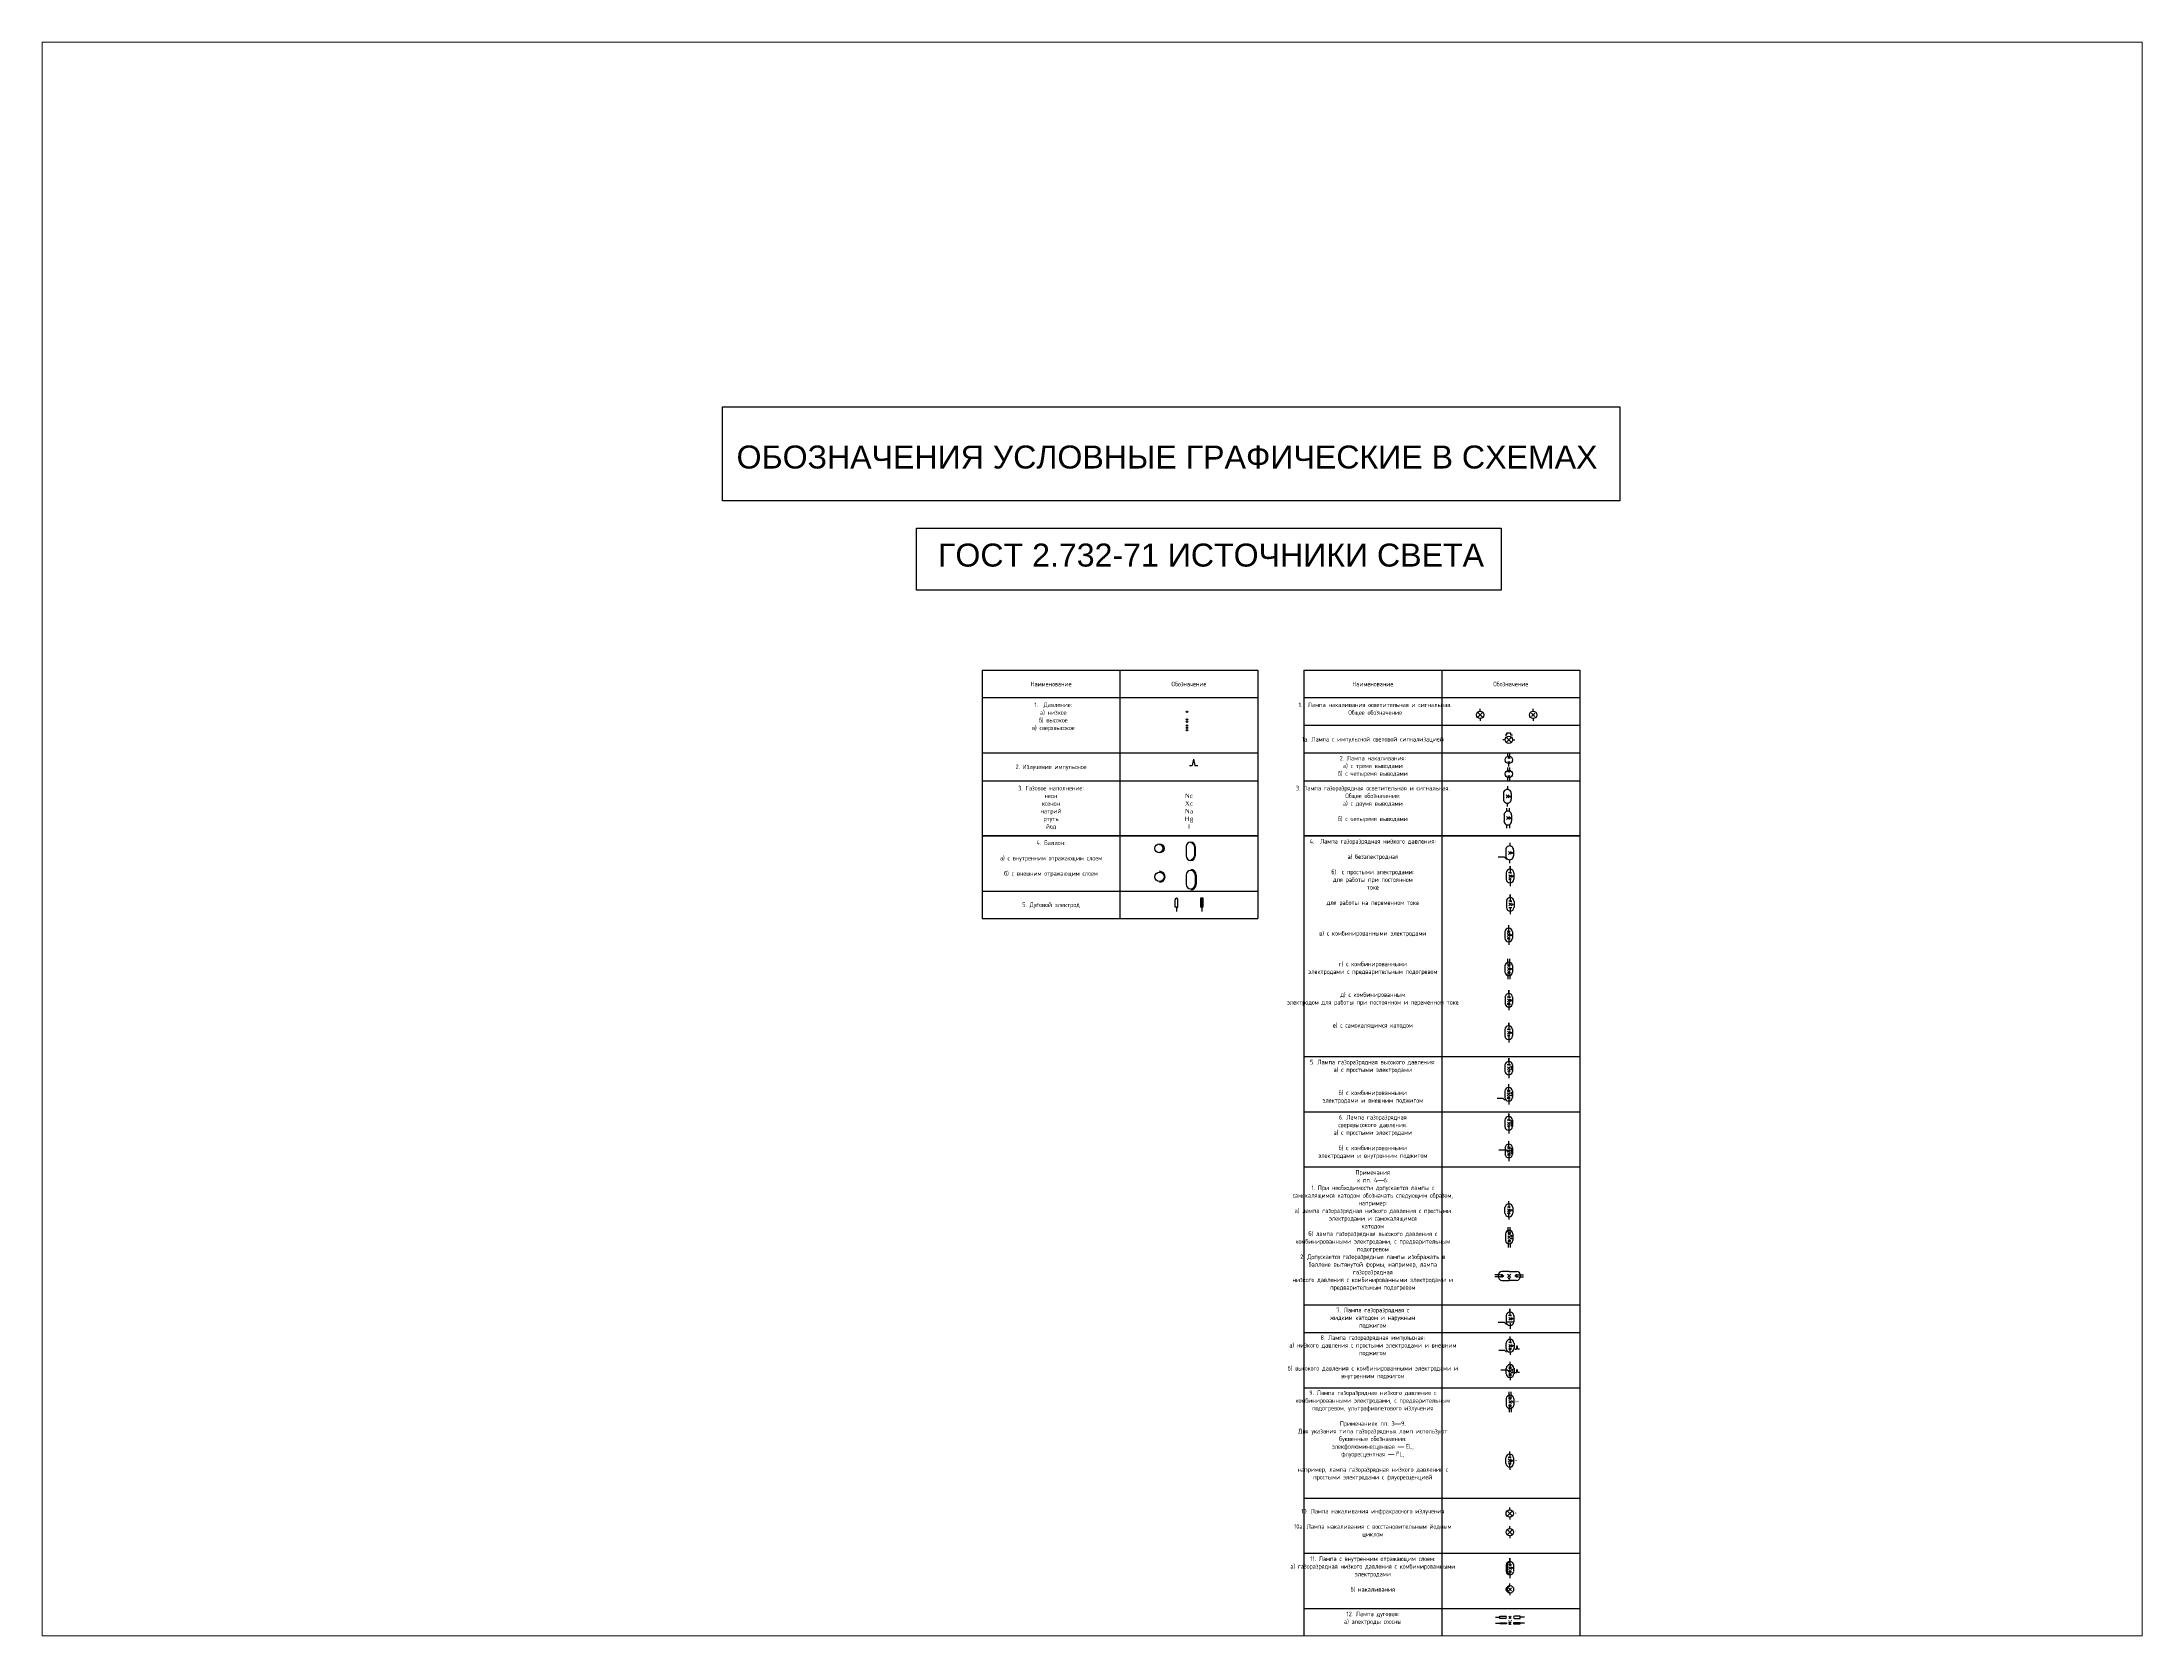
# Paper-space layout 'Лист1' of a CAD drawing. Header units: millimetres. Extents: x 26 to 231, y 20 to 176.
# The model-space entities are those that its viewports show. They can reach past a viewport. Long polylines and large blocks are cut down to what shows.
import ezdxf

# ---------------------------------------------------------------- set-up
doc = ezdxf.new("R2010")
doc.units = ezdxf.units.MM
doc.styles.get("Standard").update_dxf_attribs({"font": 'arial.ttf'})
pattern_1 = [(0, (0, 0), (0, 6.985), [5.08, -1.905]), (90, (0, 0), (-6.985, 4e-16), [5.08, -1.905])]
pattern_2 = [(0, (-0.328, -18.039), (0, 6.985), [5.08, -1.905]), (90, (-0.328, -18.039), (-6.985, 4e-16), [5.08, -1.905])]
pattern_3 = [(0, (0, -18.579), (0, 6.985), [5.08, -1.905]), (90, (0, -18.579), (-6.985, 4e-16), [5.08, -1.905])]

msp = doc.modelspace()

# ---------------------------------------------------------------- hatches: boundary and pattern name
h = msp.add_hatch()
h.set_pattern_fill('ANGLE', color=256)
h.set_pattern_definition([(0, (-683.602, -0.808), (0, 6.985), [5.08, -1.905]), (90, (-683.602, -0.808), (-6.985, 4e-16), [5.08, -1.905])])
h.paths.add_polyline_path([(2411.6, 2011.7, -0.010761), (2411.8, 2011.5), (2412, 2011.5, 0.584546)])
h.paths.add_polyline_path([(2411.8, 2011.5, 0.010761), (2411.6, 2011.7, 0.262191), (2411.5, 2011.5, 0.267949), (2411.7, 2011.3)])
h.paths.add_polyline_path([(2411.8, 2011.5), (2411.7, 2011.3, 0.262191), (2411.9, 2011.3, 0.010761)])
h.paths.add_polyline_path([(2412, 2011.5), (2411.8, 2011.5, -0.010761), (2411.9, 2011.3, 0.273724)])
at = {"true_color": 0x000000}
h = msp.add_hatch(color=18, dxfattribs=at)
h.dxf.hatch_style = 1
h.paths.add_polyline_path([(2418.2, 2021.8, 1), (2416.7, 2021.8, 1)])
h = msp.add_hatch(color=18, dxfattribs=at)
h.dxf.hatch_style = 1
h.paths.add_polyline_path([(2418.2, 2013.5, 1), (2416.7, 2013.5, 1)])
h = msp.add_hatch(color=18, dxfattribs=at)
h.dxf.hatch_style = 1
h.paths.add_polyline_path([(2418.2, 2011, 1), (2416.7, 2011, 1)])
h = msp.add_hatch()
h.set_pattern_fill('ANGLE', color=256)
h.set_pattern_definition([(0, (-564.516, 65.4206), (0, 6.985), [5.08, -1.905]), (90, (-564.516, 65.4206), (-6.985, 4e-16), [5.08, -1.905])])
h.paths.add_polyline_path([(2412.6, 1989.2, 1), (2412.1, 1989.2, 1)])
h = msp.add_hatch(color=18, dxfattribs=at)
h.dxf.hatch_style = 1
h.paths.add_polyline_path([(2418.2, 2006.8, 1), (2416.7, 2006.8, 1)])
h = msp.add_hatch(color=18, dxfattribs=at)
h.dxf.hatch_style = 1
h.paths.add_polyline_path([(2418.2, 2004.3, 1), (2416.7, 2004.3, 1)])
h = msp.add_hatch(color=18, dxfattribs=at)
h.dxf.hatch_style = 1
h.paths.add_polyline_path([(2418.2, 2001.8, 1), (2416.7, 2001.8, 1)])
h = msp.add_hatch()
h.set_pattern_fill('ANGLE', color=256)
h.set_pattern_definition([(0, (142.302, 72.771), (0, 6.985), [5.08, -1.905]), (90, (142.302, 72.771), (-6.985, 4e-16), [5.08, -1.905])])
h.paths.add_polyline_path([(3119.5, 1996.6, 1), (3118.9, 1996.6, 1)])
h = msp.add_hatch()
h.set_pattern_fill('ANGLE', color=256)
h.set_pattern_definition([(0, (-3e-12, 19), (0, 6.985), [5.08, -1.905]), (90, (-3e-12, 19), (-6.985, 4e-16), [5.08, -1.905])])
h.paths.add_polyline_path([(3355.1, 2002.7), (3355.1, 2001.7, 0.414214), (3355.6, 2002.2, 0.414214)])
h.paths.add_polyline_path([(3355.1, 2002.7, 0.414214), (3354.6, 2002.2), (3355.1, 2002.2)])
h.paths.add_polyline_path([(3355.1, 2002.2), (3354.6, 2002.2, 0.414214), (3355.1, 2001.7)])
h = msp.add_hatch()
h.set_pattern_fill('ANGLE', color=256)
h.set_pattern_definition(pattern_1)
h.paths.add_polyline_path([(3354.6, 2002.2), (3355.6, 2002.2, 1)])
h.paths.add_polyline_path([(3355.1, 2002.2), (3354.6, 2002.2, 0.414214), (3355.1, 2001.7)])
h.paths.add_polyline_path([(3355.6, 2002.2), (3355.1, 2002.2), (3355.1, 2001.7, 0.414214)])
h.paths.add_polyline_path([(3365.6, 2002.2), (3366.6, 2002.2, 1)])
h.paths.add_polyline_path([(3366.1, 2002.2), (3365.6, 2002.2, 0.414214), (3366.1, 2001.7)])
h.paths.add_polyline_path([(3366.6, 2002.2), (3366.1, 2002.2), (3366.1, 2001.7, 0.414214)])
h = msp.add_hatch()
h.set_pattern_fill('ANGLE', color=256)
h.set_pattern_definition([(0, (10.973, 19), (0, 6.985), [5.08, -1.905]), (90, (10.973, 19), (-6.985, 4e-16), [5.08, -1.905])])
h.paths.add_polyline_path([(3366.1, 2002.7), (3366.1, 2001.7, 0.414214), (3366.6, 2002.2, 0.414214)])
h.paths.add_polyline_path([(3366.1, 2002.7, 0.414214), (3365.6, 2002.2), (3366.1, 2002.2)])
h.paths.add_polyline_path([(3366.1, 2002.2), (3365.6, 2002.2, 0.414214), (3366.1, 2001.7)])
h = msp.add_hatch()
h.set_pattern_fill('ANGLE', color=256)
h.set_pattern_definition(pattern_1)
h.paths.add_polyline_path([(3344.2, 1986.7), (3344.2, 1985.7, 0.414214), (3344.7, 1986.2, 0.414214)])
h.paths.add_polyline_path([(3344.2, 1986.7, 0.414214), (3343.7, 1986.2), (3344.2, 1986.2)])
h.paths.add_polyline_path([(3344.2, 1986.2), (3343.7, 1986.2, 0.414214), (3344.2, 1985.7)])
h = msp.add_hatch()
h.set_pattern_fill('ANGLE', color=256)
h.set_pattern_definition(pattern_1)
h.paths.add_polyline_path([(3355.1, 1983.7), (3355.1, 1982.7, 0.414214), (3355.6, 1983.2, 0.414214)])
h.paths.add_polyline_path([(3355.1, 1983.7, 0.414214), (3354.6, 1983.2), (3355.1, 1983.2)])
h.paths.add_polyline_path([(3355.1, 1983.2), (3354.6, 1983.2, 0.414214), (3355.1, 1982.7)])
h = msp.add_hatch()
h.set_pattern_fill('ANGLE', color=256)
h.set_pattern_definition([(0, (3e-12, -19), (0, 6.985), [5.08, -1.905]), (90, (3e-12, -19), (-6.985, 4e-16), [5.08, -1.905])])
h.paths.add_polyline_path([(3355.1, 1964.7), (3355.1, 1963.7, 0.414214), (3355.6, 1964.2, 0.414214)])
h.paths.add_polyline_path([(3355.1, 1964.7, 0.414214), (3354.6, 1964.2), (3355.1, 1964.2)])
h.paths.add_polyline_path([(3355.1, 1964.2), (3354.6, 1964.2, 0.414214), (3355.1, 1963.7)])
h = msp.add_hatch()
h.set_pattern_fill('ANGLE', color=256)
h.set_pattern_definition(pattern_1)
h.paths.add_polyline_path([(3355.6, 1964.2), (3354.6, 1964.2, 1)])
h.paths.add_polyline_path([(3355.1, 1964.7), (3355.1, 1964.2), (3355.6, 1964.2, 0.414214)])
h.paths.add_polyline_path([(3355.1, 1964.7, 0.414214), (3354.6, 1964.2), (3355.1, 1964.2)])
h.paths.add_polyline_path([(3366.1, 1964.7), (3366.1, 1964.2), (3366.6, 1964.2, 0.414214)])
h.paths.add_polyline_path([(3366.6, 1964.2), (3365.6, 1964.2, 1)])
h.paths.add_polyline_path([(3366.1, 1964.7, 0.414214), (3365.6, 1964.2), (3366.1, 1964.2)])
h = msp.add_hatch()
h.set_pattern_fill('ANGLE', color=256)
h.set_pattern_definition(pattern_1)
h.paths.add_polyline_path([(3366.1, 1980.7), (3366.1, 1979.7, 0.414214), (3366.6, 1980.2, 0.414214)])
h.paths.add_polyline_path([(3366.1, 1980.7, 0.414214), (3365.6, 1980.2), (3366.1, 1980.2)])
h.paths.add_polyline_path([(3366.1, 1980.2), (3365.6, 1980.2, 0.414214), (3366.1, 1979.7)])
h = msp.add_hatch()
h.set_pattern_fill('ANGLE', color=256)
h.set_pattern_definition([(0, (10.973, -19), (0, 6.985), [5.08, -1.905]), (90, (10.973, -19), (-6.985, 4e-16), [5.08, -1.905])])
h.paths.add_polyline_path([(3366.1, 1964.7), (3366.1, 1963.7, 0.414214), (3366.6, 1964.2, 0.414214)])
h.paths.add_polyline_path([(3366.1, 1964.7, 0.414214), (3365.6, 1964.2), (3366.1, 1964.2)])
h.paths.add_polyline_path([(3366.1, 1964.2), (3365.6, 1964.2, 0.414214), (3366.1, 1963.7)])
h = msp.add_hatch()
h.set_pattern_fill('ANGLE', color=256)
h.set_pattern_definition([(0, (75.8975, -20.728), (0, 6.985), [5.08, -1.905]), (90, (75.8975, -20.728), (-6.985, 4e-16), [5.08, -1.905])])
h.paths.add_polyline_path([(3430.5, 1981.5), (3431.5, 1981.5, 1)])
h.paths.add_polyline_path([(3431, 1981.5), (3430.5, 1981.5, 0.414214), (3431, 1981)])
h.paths.add_polyline_path([(3431.5, 1981.5), (3431, 1981.5), (3431, 1981, 0.414214)])
h.paths.add_polyline_path([(3441.5, 1981.5), (3442.5, 1981.5, 1)])
h.paths.add_polyline_path([(3442, 1981.5), (3441.5, 1981.5, 0.414214), (3442, 1981)])
h.paths.add_polyline_path([(3442.5, 1981.5), (3442, 1981.5), (3442, 1981, 0.414214)])
h = msp.add_hatch()
h.set_pattern_fill('ANGLE', color=256)
h.set_pattern_definition(pattern_1)
h.paths.add_polyline_path([(3441.5, 1981.5), (3442, 1981.5), (3442, 1981, 0.414214), (3442.5, 1981.5, 1)])
h.paths.add_polyline_path([(3442, 1981.5), (3441.5, 1981.5, 0.414214), (3442, 1981)])
h = msp.add_hatch(color=18, dxfattribs=at)
h.dxf.hatch_style = 1
h.paths.add_polyline_path([(2769.3, 1929.8, 1), (2767.9, 1929.8, 1)])
h = msp.add_hatch()
h.set_pattern_fill('ANGLE', color=256)
h.set_pattern_definition(pattern_1)
h.paths.add_polyline_path([(2956.5, 1924.3, 0.262191), (2956.4, 1924, 0.267949), (2956.5, 1923.8), (2956.7, 1924, 0.010761)])
h.paths.add_polyline_path([(2956.5, 1924.3, -0.010761), (2956.7, 1924), (2956.9, 1924, 0.584546)])
h.paths.add_polyline_path([(2956.9, 1924), (2956.7, 1924, -0.010761), (2956.8, 1923.8, 0.273724)])
h.paths.add_polyline_path([(2956.7, 1924), (2956.5, 1923.8, 0.262191), (2956.8, 1923.8, 0.010761)])
h = msp.add_hatch()
h.set_pattern_fill('ANGLE', color=256)
h.set_pattern_definition(pattern_1)
h.paths.add_polyline_path([(2977.2, 1924.3), (2977.2, 1924, -0.010761), (2977.3, 1923.8, 0.273724), (2977.4, 1924, 0.414214)])
h.paths.add_polyline_path([(2977.2, 1924.3, 0.13713), (2977, 1924.3, -0.010761), (2977.2, 1924)])
h.paths.add_polyline_path([(2977, 1924.3, 0.262191), (2976.9, 1924, 0.267949), (2977, 1923.8), (2977.2, 1924, 0.010761)])
h.paths.add_polyline_path([(2977.2, 1924), (2977, 1923.8, 0.262191), (2977.3, 1923.8, 0.010761)])
h = msp.add_hatch(color=18, dxfattribs=at)
h.dxf.hatch_style = 1
h.paths.add_polyline_path([(2769.8, 1906.1, 1), (2768.5, 1906.1, 1)])
h = msp.add_hatch()
h.set_pattern_fill('ANGLE', color=256)
h.set_pattern_definition(pattern_2)
h.paths.add_polyline_path([(2956.2, 1906.2, 0.262191), (2956.1, 1906, 0.267949), (2956.2, 1905.8), (2956.3, 1906, 0.010761)])
h.paths.add_polyline_path([(2956.2, 1906.2, -0.010761), (2956.3, 1906), (2956.6, 1906, 0.584546)])
h.paths.add_polyline_path([(2956.6, 1906), (2956.3, 1906, -0.010761), (2956.5, 1905.8, 0.273724)])
h.paths.add_polyline_path([(2956.3, 1906), (2956.2, 1905.8, 0.262191), (2956.5, 1905.8, 0.010761)])
h = msp.add_hatch()
h.set_pattern_fill('ANGLE', color=256)
h.set_pattern_definition(pattern_2)
h.paths.add_polyline_path([(2976.8, 1906.3), (2976.8, 1906, -0.010761), (2977, 1905.8, 0.273724), (2977.1, 1906, 0.414214)])
h.paths.add_polyline_path([(2976.8, 1906.3, 0.13713), (2976.7, 1906.2, -0.010761), (2976.8, 1906)])
h.paths.add_polyline_path([(2976.7, 1906.2, 0.262191), (2976.6, 1906, 0.267949), (2976.7, 1905.8), (2976.8, 1906, 0.010761)])
h.paths.add_polyline_path([(2976.8, 1906), (2976.7, 1905.8, 0.262191), (2977, 1905.8, 0.010761)])
h = msp.add_hatch()
h.set_pattern_fill('ANGLE', color=256)
h.set_pattern_definition([(0, (2.027, -20.98), (0, 6.985), [5.08, -1.905]), (90, (2.027, -20.98), (-6.985, 4e-16), [5.08, -1.905])])
h.paths.add_polyline_path([(2979.2, 1903.3), (2979.2, 1903.1, -0.010761), (2979.3, 1902.8, 0.273724), (2979.4, 1903.1, 0.414214)])
h.paths.add_polyline_path([(2979.2, 1903.3, 0.13713), (2979, 1903.3, -0.010761), (2979.2, 1903.1)])
h.paths.add_polyline_path([(2979, 1903.3, 0.262191), (2978.9, 1903.1, 0.267949), (2979.1, 1902.8), (2979.2, 1903.1, 0.010761)])
h.paths.add_polyline_path([(2979.2, 1903.1), (2979.1, 1902.8, 0.262191), (2979.3, 1902.8, 0.010761)])
h = msp.add_hatch()
h.set_pattern_fill('ANGLE', color=256)
h.set_pattern_definition(pattern_1)
h.paths.add_polyline_path([(2979.2, 1903.3, -0.010761), (2979.2, 1903.1), (2979.4, 1903.1, 0.420531)])
h.paths.add_polyline_path([(2979.2, 1903.3, 0.407924), (2978.9, 1903.1, 0.407924), (2979.2, 1902.8, 0.021524)])
h.paths.add_polyline_path([(2979.4, 1903.1), (2979.2, 1903.1, -0.010761), (2979.2, 1902.8, 0.420531)])
h = msp.add_hatch(color=18, dxfattribs=at)
h.dxf.hatch_style = 1
h.paths.add_polyline_path([(2771.7, 1868.3, 1), (2770.4, 1868.3, 1)])
h = msp.add_hatch(color=18, dxfattribs=at)
h.dxf.hatch_style = 1
h.paths.add_polyline_path([(2772, 1843, 1), (2770.7, 1843, 1)])
h = msp.add_hatch(color=18, dxfattribs=at)
h.dxf.hatch_style = 1
h.paths.add_polyline_path([(2434.6, 1819.5), (2432.6, 1819.5), (2432.6, 1809.5), (2434.6, 1809.5)])
h = msp.add_hatch(color=18, dxfattribs=at)
h.dxf.hatch_style = 1
h.paths.add_polyline_path([(2772.1, 1812.3, 1), (2770.8, 1812.3, 1)])
h = msp.add_hatch(color=18, dxfattribs=at)
h.dxf.hatch_style = 1
h.paths.add_polyline_path([(2770.5, 1778.9, 1), (2769.2, 1778.9, 1)])
h = msp.add_hatch(color=18, dxfattribs=at)
h.dxf.hatch_style = 1
h.paths.add_polyline_path([(2770.6, 1742.1, 1), (2769.3, 1742.1, 1)])
h = msp.add_hatch(color=18, dxfattribs=at)
h.dxf.hatch_style = 1
h.paths.add_polyline_path([(2770.6, 1708, 1), (2769.3, 1708, 1)])
h = msp.add_hatch()
h.set_pattern_fill('ANGLE', color=256)
h.set_pattern_definition(pattern_3)
h.paths.add_polyline_path([(2183.3, 1676.3, -0.010761), (2183.4, 1676.1), (2183.7, 1676.1, 0.584546)])
h.paths.add_polyline_path([(2183.3, 1676.3, 0.262191), (2183.2, 1676.1, 0.267949), (2183.3, 1675.8), (2183.4, 1676.1, 0.010761)])
h.paths.add_polyline_path([(2183.4, 1676.1), (2183.3, 1675.8, 0.262191), (2183.5, 1675.8, 0.010761)])
h.paths.add_polyline_path([(2183.7, 1676.1), (2183.4, 1676.1, -0.010761), (2183.5, 1675.8, 0.273724)])
h.paths.add_polyline_path([(2203.9, 1676.3, 0.13713), (2203.8, 1676.3, -0.010761), (2203.9, 1676.1)])
h.paths.add_polyline_path([(2203.8, 1676.3, 0.262191), (2203.6, 1676.1, 0.267949), (2203.8, 1675.8), (2203.9, 1676.1, 0.010761)])
h.paths.add_polyline_path([(2203.9, 1676.1), (2203.8, 1675.8, 0.262191), (2204, 1675.8, 0.010761)])
h.paths.add_polyline_path([(2203.9, 1676.3), (2203.9, 1676.1, -0.010761), (2204, 1675.8, 0.273724), (2204.1, 1676.1, 0.414214)])
h = msp.add_hatch(color=18, dxfattribs=at)
h.dxf.hatch_style = 1
h.paths.add_polyline_path([(2766.7, 1669.7), (2768.3, 1669.7, 1)])
h = msp.add_hatch(color=18, dxfattribs=at)
h.dxf.hatch_style = 1
h.paths.add_polyline_path([(2770.5, 1672.7, 1), (2769.2, 1672.7, 1)])
h = msp.add_hatch()
h.set_pattern_fill('ANGLE', color=256)
h.set_pattern_definition(pattern_3)
h.paths.add_polyline_path([(2155.3, 1643), (2155, 1643, -0.010761), (2155, 1642.8, 0.420531)])
h.paths.add_polyline_path([(2155, 1643.3, -0.010761), (2155, 1643), (2155.3, 1643, 0.420531)])
h.paths.add_polyline_path([(2155, 1643.3, 0.407924), (2154.8, 1643, 0.407924), (2155, 1642.8, 0.021524)])
h = msp.add_hatch(color=18, dxfattribs=at)
h.dxf.hatch_style = 1
h.paths.add_polyline_path([(2771.1, 1635.7, 1), (2769.8, 1635.7, 1)])
h = msp.add_hatch(color=18, dxfattribs=at)
h.dxf.hatch_style = 1
h.paths.add_polyline_path([(2771.1, 1633.2, 1), (2769.8, 1633.2, 1)])
h = msp.add_hatch(color=18, dxfattribs=at)
h.dxf.hatch_style = 1
h.paths.add_polyline_path([(2771, 1607.3, 1), (2769.7, 1607.3, 1)])
h = msp.add_hatch(color=18, dxfattribs=at)
h.dxf.hatch_style = 1
h.paths.add_polyline_path([(2771, 1604.8, 1), (2769.7, 1604.8, 1)])
h = msp.add_hatch(color=18, dxfattribs=at)
h.dxf.hatch_style = 1
h.paths.add_polyline_path([(2771, 1576.7, 1), (2769.7, 1576.7, 1)])
h = msp.add_hatch(color=18, dxfattribs=at)
h.dxf.hatch_style = 1
h.paths.add_polyline_path([(2771, 1574.4, 1), (2769.7, 1574.4, 1)])
h = msp.add_hatch(color=18, dxfattribs=at)
h.dxf.hatch_style = 1
h.paths.add_polyline_path([(2771, 1572, 1), (2769.7, 1572, 1)])
h = msp.add_hatch(color=18, dxfattribs=at)
h.dxf.hatch_style = 1
h.paths.add_polyline_path([(2771.1, 1546.6, 1), (2769.8, 1546.6, 1)])
h = msp.add_hatch(color=18, dxfattribs=at)
h.dxf.hatch_style = 1
h.paths.add_polyline_path([(2771.1, 1544.3, 1), (2769.8, 1544.3, 1)])
h = msp.add_hatch(color=18, dxfattribs=at)
h.dxf.hatch_style = 1
h.paths.add_polyline_path([(2771.1, 1541.9, 1), (2769.8, 1541.9, 1)])
h = msp.add_hatch(color=18, dxfattribs=at)
h.dxf.hatch_style = 1
h.paths.add_polyline_path([(2768.6, 1476.5, 1), (2766.6, 1476.5)])
h = msp.add_hatch(color=18, dxfattribs=at)
h.dxf.hatch_style = 1
h.paths.add_polyline_path([(2770.7, 1479.8, 1), (2769.4, 1479.8, 1)])
h = msp.add_hatch(color=18, dxfattribs=at)
h.dxf.hatch_style = 1
h.paths.add_polyline_path([(2771, 1452, 1), (2769.7, 1452, 1)])
h = msp.add_hatch(color=18, dxfattribs=at)
h.dxf.hatch_style = 1
h.paths.add_polyline_path([(2771, 1449.3, 1), (2769.7, 1449.3, 1)])
h = msp.add_hatch(color=18, dxfattribs=at)
h.dxf.hatch_style = 1
h.paths.add_polyline_path([(2772, 1362, 1), (2770.7, 1362, 1)])
h = msp.add_hatch(color=18, dxfattribs=at)
h.dxf.hatch_style = 1
h.paths.add_polyline_path([(2769.9, 1329.2, 1), (2767.9, 1329.2)])
h = msp.add_hatch(color=18, dxfattribs=at)
h.dxf.hatch_style = 1
h.paths.add_polyline_path([(2772.1, 1332.5, 1), (2770.8, 1332.5, 1)])
h = msp.add_hatch(color=18, dxfattribs=at)
h.dxf.hatch_style = 1
h.paths.add_polyline_path([(2772.3, 1306.3, 1), (2771, 1306.3, 1)])
h = msp.add_hatch(color=18, dxfattribs=at)
h.dxf.hatch_style = 1
h.paths.add_polyline_path([(2772.4, 1303.7, 1), (2771.1, 1303.7, 1)])
h = msp.add_hatch(color=18, dxfattribs=at)
h.dxf.hatch_style = 1
h.paths.add_polyline_path([(2772.2, 1271.7, 1), (2770.9, 1271.7, 1)])
h = msp.add_hatch(color=18, dxfattribs=at)
h.dxf.hatch_style = 1
h.paths.add_polyline_path([(2769.5, 1204.4, 1), (2767.5, 1204.4)])
h = msp.add_hatch(color=18, dxfattribs=at)
h.dxf.hatch_style = 1
h.paths.add_polyline_path([(2771.7, 1207.6, 1), (2770.4, 1207.6, 1)])
h = msp.add_hatch(color=18, dxfattribs=at)
h.dxf.hatch_style = 1
h.paths.add_polyline_path([(2771.8, 1090.9, 1), (2770.5, 1090.9, 1)])
h = msp.add_hatch(color=18, dxfattribs=at)
h.dxf.hatch_style = 1
h.paths.add_polyline_path([(2765.1, 1030.3), (2765.1, 1031.3), (2757.9, 1031.3), (2757.9, 1030.8), (2757.9, 1030.3)])
h = msp.add_hatch(color=18, dxfattribs=at)
h.dxf.hatch_style = 1
h.paths.add_polyline_path([(2779.8, 1030.3), (2779.8, 1030.8), (2779.8, 1031.3), (2772.6, 1031.3), (2772.6, 1030.3)])
h = msp.add_hatch(color=18, dxfattribs=at)
h.dxf.hatch_style = 1
h.paths.add_polyline_path([(2783.8, 1006.9), (2783.8, 1007.9), (2776.6, 1007.9), (2776.6, 1007.4), (2776.6, 1006.9)])

# ---------------------------------------------------------------- linework, layer by layer
for p, q in [((2194.6, 2066.9), (2494.6, 2066.9)), ((2194.6, 2066.9), (2194.6, 1796.9)), ((2344.6, 2066.9), (2344.6, 1796.9)), ((2494.6, 2066.9), (2494.6, 1796.9)), ((2544.6, 2066.9), (2844.6, 2066.9)), ((2544.6, 2066.9), (2544.6, 866.9)), ((2694.6, 2066.9), (2694.6, 866.9)), ((2844.6, 2066.9), (2844.6, 866.9)), ((2494.6, 2036.9), (2194.6, 2036.9)), ((2844.6, 2036.9), (2544.6, 2036.9)), ((2739.2, 2021.3), (2733.6, 2015.6)), ((2739.2, 2015.6), (2733.6, 2021.3)), ((2736.4, 2022.4), (2736.4, 2024.9)), ((2736.4, 2014.4), (2736.4, 2011.9)), ((2795.8, 2016.7), (2792.3, 2020.2)), ((2792.3, 2016.7), (2795.8, 2020.2)), ((2794, 2022.4), (2794, 2024.9)), ((2794, 2014.4), (2794, 2011.9)), ((2844.6, 2006.9), (2544.6, 2006.9)), ((2763.5, 1991.4), (2761, 1991.4)), ((2763.5, 1996.9), (2765.5, 1996.9)), ((2764.6, 1994.2), (2770.3, 1988.6)), ((2770.3, 1994.2), (2764.6, 1988.6)), ((2765.5, 1996.9), (2765.5, 1998.9)), ((2765.5, 1998.9), (2769.5, 1998.9)), ((2769.5, 1998.9), (2769.5, 1996.9)), ((2769.5, 1996.9), (2771.5, 1996.9)), ((2771.5, 1991.4), (2774, 1991.4)), ((2494.6, 1976.9), (2194.6, 1976.9)), ((2424.7, 1970.4), (2423.2, 1963.4)), ((2424.7, 1970.4), (2426.2, 1963.4)), ((2844.6, 1976.9), (2544.6, 1976.9)), ((2766.4, 1973.3), (2766.4, 1976.3)), ((2767.5, 1972.3), (2766.4, 1973.3)), ((2767.5, 1972.3), (2766.4, 1971.2)), ((2767.5, 1966.6), (2766.4, 1967.7)), ((2767.5, 1966.6), (2766.4, 1965.6)), ((2767.5, 1972.3), (2768.5, 1973.3)), ((2767.5, 1972.3), (2768.5, 1971.2)), ((2767.5, 1966.6), (2768.5, 1967.7)), ((2767.5, 1966.6), (2768.5, 1965.6)), ((2767.5, 1962.5), (2767.5, 1965.5)), ((2768.5, 1973.3), (2768.5, 1976.3)), ((2194.6, 1946.9), (2494.6, 1946.9)), ((2420.2, 1963.4), (2423.2, 1963.4)), ((2426.2, 1963.4), (2429.2, 1963.4)), ((2544.6, 1946.9), (2844.6, 1946.9)), ((2766.4, 1958.1), (2766.4, 1961.1)), ((2767.5, 1957.1), (2766.4, 1958.1)), ((2767.5, 1957.1), (2766.4, 1956)), ((2767.5, 1951.4), (2766.4, 1952.4)), ((2767.5, 1951.4), (2766.4, 1950.4)), ((2766.4, 1947.4), (2766.4, 1950.4)), ((2767.5, 1957.1), (2768.5, 1958.1)), ((2767.5, 1957.1), (2768.5, 1956)), ((2767.5, 1951.4), (2768.5, 1952.4)), ((2767.5, 1951.4), (2768.5, 1950.4)), ((2768.5, 1958.1), (2768.5, 1961.1)), ((2768.5, 1947.4), (2768.5, 1950.4)), ((2761.8, 1933.1), (2761.8, 1926.8)), ((2764.6, 1931.5), (2767.7, 1928.4)), ((2764.6, 1928.3), (2767.7, 1931.4)), ((2766, 1941), (2766, 1937.4)), ((2766, 1918.9), (2766, 1922.5)), ((2770.1, 1933.1), (2770.1, 1926.8)), ((2762.3, 1909.4), (2762.3, 1903.2)), ((2765.1, 1904.7), (2768.2, 1907.8)), ((2765.1, 1907.8), (2768.3, 1904.7)), ((2765.1, 1899), (2765.1, 1895.1)), ((2765.3, 1913.6), (2765.3, 1917.2)), ((2768.1, 1913.4), (2768.1, 1917.2)), ((2768.2, 1899.2), (2768.2, 1895.2)), ((2770.6, 1909.4), (2770.6, 1903.2)), ((2494.6, 1886.9), (2194.6, 1886.9)), ((2194.6, 1886.9), (2494.6, 1886.9)), ((2416.5, 1875.2), (2416.5, 1865.2)), ((2425.5, 1875.2), (2425.5, 1865.2)), ((2426.5, 1875.2), (2426.5, 1865.2)), ((2844.6, 1886.9), (2544.6, 1886.9)), ((2544.6, 1886.9), (2844.6, 1886.9)), ((2768.5, 1879.5), (2768.5, 1875.9)), ((2762.9, 1863.7), (2755.9, 1863.7)), ((2762.9, 1863.7), (2765.4, 1861.3)), ((2764.2, 1871.6), (2764.2, 1865.3)), ((2767.1, 1870), (2770.2, 1866.9)), ((2767.1, 1866.8), (2770.2, 1869.9)), ((2768.5, 1857.4), (2768.5, 1861)), ((2768.9, 1850.5), (2768.9, 1854)), ((2768.9, 1854), (2768.9, 1846.7)), ((2772.5, 1871.6), (2772.5, 1865.3)), ((2416.5, 1844.3), (2416.5, 1834.3)), ((2426.5, 1844.3), (2426.5, 1834.3)), ((2427.5, 1844.3), (2427.5, 1834.3)), ((2764.7, 1846.7), (2764.7, 1839.7)), ((2770.6, 1846.7), (2767.2, 1846.7)), ((2767.4, 1841.7), (2770.4, 1844.7)), ((2767.4, 1844.7), (2770.5, 1841.5)), ((2768.9, 1846.7), (2770.6, 1846.7)), ((2768.9, 1839.1), (2768.9, 1832.3)), ((2773, 1846.7), (2773, 1839.7)), ((2194.6, 1826.9), (2494.6, 1826.9)), ((2404.6, 1809.5), (2404.6, 1817.5)), ((2406.1, 1809.5), (2404.6, 1809.5)), ((2406.1, 1809.5), (2406.1, 1804.5)), ((2406.1, 1809.5), (2407.6, 1809.5)), ((2407.6, 1809.5), (2407.6, 1817.5)), ((2432.6, 1809.5), (2432.6, 1819.5)), ((2432.6, 1819.5), (2434.6, 1819.5)), ((2432.6, 1809.5), (2434.6, 1809.5)), ((2433.6, 1809.5), (2433.6, 1804.5)), ((2434.6, 1819.5), (2434.6, 1809.5)), ((2764.9, 1816), (2764.9, 1809)), ((2770.8, 1816), (2767.4, 1816)), ((2767.4, 1809), (2770.9, 1809)), ((2767.5, 1811), (2770.6, 1814)), ((2767.6, 1814), (2770.7, 1810.8)), ((2769, 1819.8), (2769, 1823.3)), ((2769, 1823.3), (2769, 1816)), ((2769, 1816), (2770.8, 1816)), ((2769.1, 1809), (2769.1, 1801.7)), ((2773.2, 1816), (2773.2, 1809)), ((2194.6, 1796.9), (2494.6, 1796.9)), ((2763.3, 1782.6), (2763.3, 1775.6)), ((2769.1, 1783), (2765.9, 1783)), ((2767.5, 1783), (2767.5, 1789.8)), ((2767.5, 1783), (2769.1, 1783)), ((2771.5, 1782.6), (2771.5, 1775.6)), ((2765.9, 1777.6), (2769, 1780.6)), ((2765.9, 1780.6), (2769.1, 1777.4)), ((2769.1, 1775), (2765.9, 1775)), ((2767.5, 1775), (2767.5, 1768.3)), ((2767.5, 1775), (2769.1, 1775)), ((2763.3, 1745.8), (2763.3, 1738.8)), ((2769.2, 1746.4), (2766, 1746.4)), ((2766, 1740.7), (2769, 1743.8)), ((2766, 1743.7), (2769.1, 1740.6)), ((2769.2, 1737.9), (2766, 1737.9)), ((2766.5, 1748.1), (2766.5, 1753.3)), ((2766.5, 1736.3), (2766.5, 1731.1)), ((2768.6, 1748.1), (2768.6, 1753.3)), ((2768.6, 1736.3), (2768.6, 1731.1)), ((2771.6, 1745.8), (2771.6, 1738.8)), ((2767.5, 1715.5), (2767.5, 1719)), ((2767.5, 1719), (2767.5, 1711.7)), ((2763.4, 1711.7), (2763.4, 1704.6)), ((2769.3, 1711.7), (2765.8, 1711.7)), ((2767.6, 1704.1), (2765.8, 1704.1)), ((2765.8, 1704.1), (2769.4, 1704.1)), ((2766, 1706.6), (2769.1, 1709.7)), ((2766, 1709.6), (2769.1, 1706.5)), ((2767.5, 1711.7), (2769.3, 1711.7)), ((2767.6, 1704.1), (2767.6, 1697.3)), ((2771.6, 1711.7), (2771.6, 1704.6)), ((2763.3, 1676.4), (2763.3, 1669.4)), ((2769.2, 1676.4), (2765.8, 1676.4)), ((2766, 1671.4), (2769, 1674.4)), ((2766, 1674.4), (2769.1, 1671.3)), ((2766.7, 1669.7), (2768.3, 1669.7)), ((2767.4, 1680.2), (2767.4, 1683.8)), ((2767.4, 1683.8), (2767.4, 1676.4)), ((2767.4, 1676.4), (2769.2, 1676.4)), ((2767.5, 1668.9), (2767.5, 1662.1)), ((2771.6, 1676.4), (2771.6, 1669.4)), ((2544.6, 1646.9), (2844.6, 1646.9)), ((2767.5, 1641.6), (2767.5, 1645.2)), ((2767.5, 1645.2), (2767.5, 1637.8)), ((2763.3, 1637.8), (2763.3, 1630.8)), ((2769.3, 1637.8), (2765.8, 1637.8)), ((2766, 1632.8), (2769, 1635.8)), ((2766, 1635.8), (2769.1, 1632.7)), ((2767.5, 1637.8), (2769.3, 1637.8)), ((2767.6, 1630.3), (2767.6, 1623.5)), ((2771.6, 1637.8), (2771.6, 1630.8)), ((2754.7, 1601.7), (2760.9, 1601.7)), ((2760.9, 1601.7), (2763.1, 1599.5)), ((2763.3, 1609.4), (2763.3, 1602.4)), ((2767.5, 1609.9), (2765.9, 1609.9)), ((2765.9, 1609.9), (2769.1, 1609.9)), ((2765.9, 1604.4), (2769, 1607.4)), ((2765.9, 1607.4), (2769.1, 1604.3)), ((2767.5, 1601.9), (2765.9, 1601.9)), ((2765.9, 1601.9), (2769.1, 1601.9)), ((2767.4, 1613.2), (2767.4, 1616.8)), ((2767.5, 1609.9), (2767.5, 1616.7)), ((2767.5, 1601.9), (2767.5, 1595.1)), ((2771.5, 1609.4), (2771.5, 1602.4)), ((2544.6, 1586.9), (2844.6, 1586.9)), ((2763.3, 1577.8), (2763.3, 1570.8)), ((2769.2, 1577.8), (2765.8, 1577.8)), ((2767.4, 1598.6), (2767.4, 1595)), ((2767.4, 1581.6), (2767.4, 1585.1)), ((2767.4, 1585.1), (2767.4, 1577.8)), ((2767.4, 1577.8), (2769.2, 1577.8)), ((2771.6, 1577.8), (2771.6, 1570.8)), ((2766, 1572.8), (2769, 1575.8)), ((2766, 1575.8), (2769.1, 1572.6)), ((2767.5, 1570.2), (2767.5, 1563.4)), ((2767.6, 1548.3), (2767.6, 1555.1)), ((2756.5, 1545.4), (2764.5, 1545.4)), ((2763.4, 1547.7), (2763.4, 1540.7)), ((2764.5, 1545.4), (2766.1, 1543.8)), ((2767.6, 1548.3), (2766, 1548.3)), ((2766, 1548.3), (2769.3, 1548.3)), ((2766, 1542.7), (2769.1, 1545.7)), ((2766, 1545.7), (2769.1, 1542.6)), ((2767.6, 1540.2), (2766, 1540.2)), ((2766, 1540.2), (2769.3, 1540.2)), ((2767.6, 1540.2), (2767.6, 1533.4)), ((2771.6, 1547.7), (2771.6, 1540.7)), ((2544.6, 1526.9), (2844.6, 1526.9)), ((2767.6, 1486.8), (2767.6, 1489.8)), ((2767.6, 1486.8), (2767.6, 1483.3)), ((2763.3, 1476.8), (2763.3, 1482.8)), ((2767.6, 1479.8), (2766, 1481.3)), ((2767.6, 1479.8), (2766, 1478.2)), ((2769.1, 1483.3), (2766.1, 1483.3)), ((2766.6, 1476.5), (2768.6, 1476.5)), ((2767.6, 1483.3), (2769.1, 1483.3)), ((2767.6, 1479.8), (2769.1, 1481.3)), ((2767.6, 1479.8), (2769.1, 1478.2)), ((2767.6, 1472.8), (2767.6, 1475.5)), ((2767.6, 1472.8), (2767.6, 1469.8)), ((2771.8, 1482.8), (2771.8, 1476.8)), ((2763.8, 1454.1), (2763.8, 1447.1)), ((2769.6, 1454.8), (2766.4, 1454.8)), ((2766.4, 1449.1), (2769.5, 1452.1)), ((2766.4, 1452.1), (2769.5, 1449)), ((2769.6, 1446.3), (2766.4, 1446.3)), ((2766.9, 1456.4), (2766.9, 1461.6)), ((2766.9, 1444.6), (2766.9, 1439.4)), ((2769.1, 1456.4), (2769.1, 1461.6)), ((2769.1, 1444.6), (2769.1, 1439.4)), ((2772, 1454.1), (2772, 1447.1)), ((2758, 1409.5), (2752.5, 1409.5)), ((2758, 1407.3), (2752.5, 1407.3)), ((2768, 1413.4), (2760, 1413.4)), ((2760, 1408.4), (2760, 1410.2)), ((2760, 1410.2), (2760, 1406.6)), ((2760, 1408.4), (2760.8, 1408.4)), ((2760, 1403.4), (2768, 1403.4)), ((2768, 1408.4), (2766.2, 1410.2)), ((2768, 1408.4), (2766.2, 1406.7)), ((2768, 1413.4), (2776, 1413.4)), ((2768, 1408.4), (2769.7, 1410.2)), ((2768, 1408.4), (2769.7, 1406.7)), ((2776, 1403.4), (2768, 1403.4)), ((2776, 1408.4), (2775.2, 1408.4)), ((2776, 1408.4), (2776, 1410.2)), ((2776, 1410.2), (2776, 1406.6)), ((2778, 1409.5), (2783.5, 1409.5)), ((2778, 1407.3), (2783.5, 1407.3)), ((2544.6, 1376.9), (2844.6, 1376.9)), ((2768.8, 1369.2), (2768.8, 1372.7)), ((2768.8, 1372.7), (2768.8, 1365.4)), ((2755.8, 1358), (2762.6, 1358)), ((2762.6, 1358), (2765.1, 1355.5)), ((2764.7, 1365.4), (2764.7, 1358.4)), ((2764.7, 1358.4), (2773, 1358.4)), ((2770.6, 1365.4), (2767.2, 1365.4)), ((2767.4, 1360.3), (2770.4, 1363.4)), ((2767.4, 1363.3), (2770.5, 1360.2)), ((2768.8, 1365.4), (2770.6, 1365.4)), ((2768.9, 1357), (2768.9, 1351)), ((2773, 1365.4), (2773, 1358.4)), ((2544.6, 1346.9), (2844.6, 1346.9)), ((2756.8, 1327.8), (2762.8, 1327.8)), ((2762.8, 1327.8), (2764.9, 1325.7)), ((2764.7, 1329.5), (2764.7, 1335.5)), ((2770.4, 1336), (2767.4, 1336)), ((2768.9, 1332.5), (2767.4, 1334)), ((2768.9, 1332.5), (2767.4, 1330.9)), ((2767.9, 1329.2), (2769.9, 1329.2)), ((2768.9, 1339.5), (2768.9, 1342.5)), ((2768.9, 1339.5), (2768.9, 1336)), ((2768.9, 1336), (2770.4, 1336)), ((2768.9, 1332.5), (2770.5, 1334)), ((2768.9, 1332.5), (2770.5, 1330.9)), ((2768.9, 1325.5), (2768.9, 1328.2)), ((2768.9, 1325.5), (2768.9, 1322.5)), ((2773.2, 1335.5), (2773.2, 1329.5)), ((2774, 1329), (2775.8, 1329)), ((2775.8, 1329), (2776.5, 1332.8)), ((2777.2, 1329), (2776.5, 1332.8)), ((2779, 1329), (2777.2, 1329)), ((2758.9, 1306.4), (2765.9, 1306.4)), ((2764.7, 1302), (2764.7, 1308)), ((2765.9, 1306.4), (2767.7, 1304.7)), ((2768.9, 1309.2), (2767.4, 1309.2)), ((2767.4, 1309.2), (2770.4, 1309.2)), ((2768.9, 1305), (2767.4, 1306.5)), ((2768.9, 1305), (2767.4, 1303.4)), ((2767.9, 1308.2), (2769.9, 1308.2)), ((2768.9, 1312), (2768.9, 1315)), ((2768.9, 1312), (2768.9, 1309.2)), ((2768.9, 1305), (2770.5, 1306.5)), ((2768.9, 1305), (2770.5, 1303.4)), ((2773.2, 1308), (2773.2, 1302)), ((2774, 1303.4), (2775.8, 1303.4)), ((2775.8, 1303.4), (2776.5, 1307.2)), ((2777.2, 1303.4), (2776.5, 1307.2)), ((2779, 1303.4), (2777.2, 1303.4)), ((2544.6, 1286.9), (2844.6, 1286.9)), ((2768.9, 1300.7), (2767.4, 1300.7)), ((2767.4, 1300.7), (2770.4, 1300.7)), ((2767.8, 1277.3), (2767.8, 1282.5)), ((2767.9, 1301.7), (2769.9, 1301.7)), ((2768.9, 1298), (2768.9, 1300.7)), ((2768.9, 1298), (2768.9, 1295)), ((2770, 1277.3), (2770, 1282.5)), ((2764.7, 1275), (2764.7, 1268)), ((2770.5, 1275.7), (2767.3, 1275.7)), ((2770.5, 1267.2), (2767.3, 1267.2)), ((2767.4, 1270), (2770.4, 1273)), ((2767.4, 1273), (2770.5, 1269.9)), ((2767.8, 1265.5), (2767.8, 1260.3)), ((2770, 1265.5), (2770, 1260.3)), ((2773, 1275), (2773, 1268)), ((2764.3, 1204.6), (2764.3, 1210.6)), ((2770, 1211.1), (2767, 1211.1)), ((2768.5, 1214.6), (2768.5, 1217.6)), ((2768.5, 1214.6), (2768.5, 1211.1)), ((2768.5, 1211.1), (2770, 1211.1)), ((2772.8, 1210.6), (2772.8, 1204.6)), ((2768.5, 1207.6), (2767, 1209.2)), ((2768.5, 1207.6), (2767, 1206.1)), ((2767.5, 1204.4), (2769.5, 1204.4)), ((2768.5, 1207.6), (2770.1, 1209.2)), ((2768.5, 1207.6), (2770.1, 1206.1)), ((2768.5, 1200.6), (2768.5, 1203.4)), ((2768.5, 1200.6), (2768.5, 1197.6)), ((2544.6, 1166.9), (2844.6, 1166.9)), ((2771.4, 1152.9), (2765.7, 1147.3)), ((2771.4, 1147.3), (2765.7, 1152.9)), ((2768.5, 1154.1), (2768.5, 1156.6)), ((2768.5, 1146.1), (2768.5, 1143.6)), ((2771.6, 1132.7), (2765.9, 1127.1)), ((2771.6, 1127.1), (2765.9, 1132.7)), ((2768.7, 1133.9), (2768.7, 1136.4)), ((2768.7, 1125.9), (2768.7, 1123.4)), ((2544.6, 1106.9), (2844.6, 1106.9)), ((2768.7, 1098.1), (2768.7, 1101.6)), ((2768.7, 1101.6), (2768.7, 1094.8)), ((2764.6, 1094.3), (2764.6, 1087.3)), ((2765.7, 1090.7), (2765.7, 1094.7)), ((2765.7, 1094.7), (2765.7, 1086.7)), ((2767.2, 1089.2), (2770.3, 1092.3)), ((2767.2, 1092.2), (2770.3, 1089.1)), ((2767.3, 1094.8), (2770.3, 1094.8)), ((2768.8, 1086.7), (2767.3, 1086.7)), ((2767.3, 1086.7), (2770.3, 1086.7)), ((2768.8, 1086.7), (2768.8, 1079.9)), ((2768.8, 1071.7), (2768.8, 1074.2)), ((2772.8, 1094.3), (2772.8, 1087.3)), ((2770.6, 1065.9), (2767.1, 1069.5)), ((2767.1, 1065.9), (2770.6, 1069.5)), ((2768.8, 1063.7), (2768.8, 1061.2)), ((2544.6, 1046.9), (2844.6, 1046.9)), ((2753.1, 1037.3), (2757.9, 1037.3)), ((2753.1, 1030.8), (2757.9, 1030.8)), ((2757.9, 1037.3), (2757.9, 1038.5)), ((2757.9, 1038.5), (2763.9, 1038.5)), ((2757.9, 1036.1), (2757.9, 1037.3)), ((2763.9, 1036.1), (2757.9, 1036.1)), ((2757.9, 1030.8), (2757.9, 1031.3)), ((2757.9, 1031.3), (2765.1, 1031.3)), ((2757.9, 1030.3), (2757.9, 1030.8)), ((2765.1, 1030.3), (2757.9, 1030.3)), ((2765.1, 1031.3), (2765.1, 1030.3)), ((2767.4, 1035.9), (2770.2, 1038.7)), ((2770.2, 1035.9), (2767.4, 1038.7)), ((2768.8, 1037.3), (2767.4, 1035.9)), ((2767.4, 1029.4), (2770.2, 1032.2)), ((2770.2, 1029.4), (2767.4, 1032.2)), ((2768.8, 1030.8), (2767.4, 1029.4)), ((2768.8, 1037.3), (2770.2, 1035.9)), ((2768.8, 1030.8), (2770.2, 1029.4)), ((2779.8, 1031.3), (2772.6, 1031.3)), ((2772.6, 1031.3), (2772.6, 1030.3)), ((2772.6, 1030.3), (2779.8, 1030.3)), ((2779.8, 1038.5), (2773.8, 1038.5)), ((2773.8, 1036.1), (2779.8, 1036.1)), ((2779.8, 1037.3), (2779.8, 1038.5)), ((2784.5, 1037.3), (2779.8, 1037.3)), ((2779.8, 1036.1), (2779.8, 1037.3)), ((2779.8, 1030.8), (2779.8, 1031.3)), ((2784.5, 1030.8), (2779.8, 1030.8)), ((2779.8, 1030.3), (2779.8, 1030.8)), ((2754, 1007.3), (2757.3, 1007.3)), ((2757.3, 1007.3), (2757.3, 1008.5)), ((2757.3, 1008.5), (2763.3, 1008.5)), ((2757.3, 1006.1), (2757.3, 1007.3)), ((2763.3, 1006.1), (2757.3, 1006.1)), ((2767.4, 1006.1), (2770.2, 1008.9)), ((2770.2, 1006.1), (2767.4, 1008.9)), ((2768.8, 1007.5), (2767.4, 1006.1)), ((2768.8, 1007.5), (2770.2, 1006.1)), ((2773.2, 1007.4), (2776.6, 1007.4)), ((2776.6, 1007.4), (2776.6, 1007.9)), ((2776.6, 1007.9), (2783.8, 1007.9)), ((2776.6, 1006.9), (2776.6, 1007.4)), ((2783.8, 1006.9), (2776.6, 1006.9)), ((2783.8, 1007.9), (2783.8, 1006.9)), ((2786.1, 1006), (2789, 1008.9)), ((2789, 1006), (2786.1, 1008.9)), ((2787.6, 1007.4), (2786.1, 1006)), ((2787.6, 1007.4), (2789, 1006))]:
    msp.add_line(p, q)
for points in [[(1912.3, 2353.3), (2888.1, 2353.3), (2888.1, 2251), (1912.3, 2251)], [(2123.4, 2221.5), (2759.3, 2221.5), (2759.3, 2154.2), (2123.4, 2154.2)]]:
    msp.add_lwpolyline(points, close=True)
for centre, radius in [((2417.5, 2021.8), 0.75), ((2417.5, 2013.5), 0.75), ((2417.5, 2011), 0.75), ((2736.4, 2018.4), 4), ((2794, 2018.4), 4), ((2417.5, 2006.8), 0.75), ((2417.5, 2004.3), 0.75), ((2417.5, 2001.8), 0.75), ((2767.5, 1991.4), 4), ((2767.5, 1969.5), 4), ((2767.5, 1954.2), 4), ((2768.6, 1929.8), 0.658), ((2769.1, 1906.1), 0.658), ((2769.1, 1906.1), 0.658), ((2387.6, 1873.3), 5), ((2771.1, 1868.3), 0.658), ((2771.1, 1868.3), 0.658), ((2387.6, 1842.4), 5), ((2768.9, 1840), 0.828), ((2771.3, 1843), 0.658), ((2771.3, 1843), 0.623), ((2771.5, 1812.3), 0.658), ((2771.5, 1812.3), 0.623), ((2767.5, 1782.1), 0.828), ((2767.5, 1775.9), 0.828), ((2769.9, 1778.9), 0.658), ((2769.9, 1778.9), 0.623), ((2767.6, 1745.6), 0.828), ((2767.6, 1738.8), 0.828), ((2769.9, 1742.1), 0.658), ((2769.9, 1742.1), 0.623), ((2767.6, 1704.9), 0.828), ((2770, 1708), 0.623), ((2770, 1708), 0.658), ((2767.5, 1669.7), 0.828), ((2769.9, 1672.7), 0.658), ((2769.9, 1672.7), 0.623), ((2767.6, 1631.1), 0.828), ((2770.4, 1635.7), 0.658), ((2770.4, 1635.7), 0.623), ((2770.4, 1633.2), 0.623), ((2770.4, 1633.2), 0.658), ((2767.5, 1609.1), 0.828), ((2767.5, 1602.7), 0.828), ((2770.4, 1607.3), 0.658), ((2770.4, 1607.3), 0.623), ((2770.4, 1604.8), 0.623), ((2770.4, 1604.8), 0.658), ((2770.4, 1576.7), 0.658), ((2770.4, 1576.7), 0.623), ((2767.5, 1571.1), 0.828), ((2770.4, 1574.4), 0.658), ((2770.4, 1572), 0.658), ((2770.4, 1574.4), 0.623), ((2770.4, 1572), 0.623), ((2767.6, 1547.4), 0.828), ((2767.6, 1541), 0.828), ((2770.4, 1546.6), 0.623), ((2770.4, 1546.6), 0.658), ((2770.4, 1544.3), 0.658), ((2770.4, 1544.3), 0.623), ((2770.4, 1541.9), 0.623), ((2770.4, 1541.9), 0.658), ((2767.6, 1476.5), 1), ((2770.1, 1479.8), 0.65), ((2768, 1453.9), 0.828), ((2768, 1447.1), 0.828), ((2770.4, 1452), 0.623), ((2770.4, 1452), 0.658), ((2770.4, 1449.3), 0.623), ((2770.4, 1449.3), 0.658), ((2760.8, 1408.4), 0.8), ((2768, 1405.6), 0.6), ((2775.2, 1408.4), 0.8), ((2771.4, 1362), 0.658), ((2771.4, 1362), 0.623), ((2768.9, 1329.2), 1), ((2771.4, 1332.5), 0.65), ((2768.9, 1308.2), 1), ((2768.9, 1301.7), 1), ((2771.6, 1306.3), 0.65), ((2771.8, 1303.7), 0.65), ((2768.9, 1274.8), 0.828), ((2768.9, 1268), 0.828), ((2771.6, 1271.7), 0.623), ((2771.6, 1271.7), 0.658), ((2768.5, 1204.4), 1), ((2771, 1207.6), 0.65), ((2768.5, 1150.1), 4), ((2768.7, 1129.9), 4), ((2768.8, 1093.9), 0.828), ((2768.8, 1087.5), 0.828), ((2771.2, 1090.9), 0.65), ((2768.8, 1067.7), 4)]:
    msp.add_circle(centre, radius)
for centre, radius, start, end in [((2765.9, 1933.2), 4.16, 357.2669, 182.7331), ((2765.9, 1926.6), 4.16, 177.2669, 2.7331), ((2766.4, 1909.6), 4.16, 357.2669, 182.7331), ((2766.4, 1903), 4.16, 177.2669, 2.7331), ((2387.6, 1873.3), 4, 270, 90), ((2421.5, 1875.2), 5, 0, 180), ((2421.5, 1875.2), 4, 0, 90), ((2768.4, 1871.8), 4.16, 357.2669, 182.7331), ((2421.5, 1865.2), 5, 180, 0), ((2421.5, 1865.2), 4, 270, 0), ((2421.5, 1844.3), 6, 0, 90), ((2768.4, 1865.1), 4.16, 177.2669, 2.7331), ((2768.9, 1846.4), 4.16, 4.7347, 175.2653), ((2387.6, 1842.4), 6, 270, 90), ((2421.5, 1844.3), 5, 0, 180), ((2421.5, 1834.3), 5, 180, 0), ((2421.5, 1834.3), 6, 270, 0), ((2768.9, 1840), 4.16, 184.7347, 355.2653), ((2406.1, 1817.5), 1.5, 0, 180), ((2769, 1815.7), 4.16, 4.7347, 175.2653), ((2769, 1809.3), 4.16, 184.7347, 355.2653), ((2767.4, 1782.3), 4.16, 4.7347, 175.2653), ((2767.4, 1775.9), 4.16, 184.7347, 355.2653), ((2767.5, 1745.4), 4.16, 4.7347, 175.2653), ((2767.5, 1739.1), 4.16, 184.7347, 355.2653), ((2768.4, 1748.1), 1.87, 181.3101, 244.7376), ((2768.4, 1736.2), 1.87, 115.2624, 178.6899), ((2766.8, 1748.1), 1.87, 295.2624, 358.6899), ((2766.8, 1736.2), 1.87, 1.3101, 64.7376), ((2767.5, 1711.3), 4.16, 4.7347, 175.2653), ((2767.5, 1705), 4.16, 184.7347, 355.2653), ((2767.4, 1676.1), 4.16, 4.7347, 175.2653), ((2767.4, 1669.7), 4.16, 184.7347, 355.2653), ((2767.5, 1637.5), 4.16, 4.7347, 175.2653), ((2767.5, 1631.2), 4.16, 184.7347, 355.2653), ((2767.4, 1609.1), 4.16, 4.7347, 175.2653), ((2767.4, 1602.7), 4.16, 184.7347, 355.2653), ((2767.4, 1577.5), 4.16, 4.7347, 175.2653), ((2767.4, 1571.1), 4.16, 184.7347, 355.2653), ((2767.5, 1547.4), 4.16, 4.7347, 175.2653), ((2767.5, 1541.1), 4.16, 184.7347, 355.2653), ((2767.6, 1482.5), 4.26, 3.4714, 176.5286), ((2767.6, 1477), 4.26, 183.3665, 356.6335), ((2767.9, 1453.8), 4.16, 4.7347, 175.2653), ((2767.9, 1447.4), 4.16, 184.7347, 355.2653), ((2768.8, 1456.5), 1.87, 181.3101, 244.7376), ((2768.8, 1444.6), 1.87, 115.2624, 178.6899), ((2767.2, 1456.5), 1.87, 295.2624, 358.6899), ((2767.2, 1444.6), 1.87, 1.3101, 64.7376), ((2760.9, 1408.4), 5.08, 99.9395, 260.0605), ((2757.6, 1406.5), 3.05, 39.2286, 83.1498), ((2757.6, 1410.4), 3.05, 276.8502, 320.7714), ((2775.1, 1408.4), 5.08, 279.9395, 80.0605), ((2778.3, 1406.5), 3.05, 96.8502, 140.7714), ((2778.3, 1410.4), 3.05, 219.2286, 263.1498), ((2768.8, 1365), 4.16, 4.7347, 175.2653), ((2768.8, 1358.7), 4.16, 184.7347, 355.2653), ((2768.9, 1335.2), 4.26, 3.4714, 176.5286), ((2768.9, 1329.7), 4.26, 183.3665, 356.6335), ((2768.9, 1307.7), 4.26, 3.4714, 176.5286), ((2768.9, 1302.2), 4.26, 183.3665, 356.6335), ((2768.8, 1274.7), 4.16, 4.7347, 175.2653), ((2768.8, 1268.3), 4.16, 184.7347, 355.2653), ((2769.7, 1277.4), 1.87, 181.3101, 244.7376), ((2769.7, 1265.5), 1.87, 115.2624, 178.6899), ((2768.1, 1277.4), 1.87, 295.2624, 358.6899), ((2768.1, 1265.5), 1.87, 1.3101, 64.7376), ((2768.5, 1210.4), 4.26, 3.4714, 176.5286), ((2768.5, 1204.9), 4.26, 183.3665, 356.6335), ((2768.7, 1093.9), 4.16, 4.7347, 175.2653), ((2768.6, 1094), 2.95, 103.1725, 166.0632), ((2768.7, 1087.6), 4.16, 184.7347, 355.2653), ((2768.6, 1087.5), 2.95, 193.9368, 256.8275), ((2768.8, 1067.7), 3.2, 90, 270), ((2763.9, 1037.3), 1.2, 270, 90), ((2773.8, 1037.3), 1.2, 90, 270), ((2763.3, 1007.3), 1.2, 270, 90)]:
    msp.add_arc(centre, radius, start, end)

# ---------------------------------------------------------------- texts
at = {"attachment_point": 1}
for s, width, gutter_width, heights, insert, char_height in [('ОБОЗНАЧЕНИЯ УСЛОВНЫЕ ГРАФИЧЕСКИЕ В СХЕМАХ', 1137.967, 125, [-25.9], (1927.6, 2311.3), 25), ('ГОСТ 2.732-71 ИСТОЧНИКИ СВЕТА', 6862.284, 125, [-25.9], (2146.7, 2204.7), 25), ('{\\fArial|b0|i1|c204|p34;UV}', 4.779, 12.5, [-1.83], (2774.7, 1272.7), 1.8), ('{\\fArial|b0|i1|c204|p34;FL}', 4.779, 12.5, [-1.8], (2773.9, 1208.2), 1.8), ('{\\fArial|b0|i1|c204|p34;IR}', 4.779, 12.5, [-1.8], (2774.1, 1151.6), 1.8), ('{\\fArial|b0|i1|c204|p34;I}', 4.779, 12.5, [-1.8], (2774.3, 1131.4), 1.8), ('или', 4.779, 12.5, [-1.81], (2766.9, 1034.7), 1.8)]:
    msp.add_mtext_dynamic_manual_height_columns(s, width=width, gutter_width=gutter_width, heights=heights, dxfattribs=dict(at, insert=insert, char_height=char_height))
at = {"color": 242, "true_color": 0xcd2027, "char_height": 5, "attachment_point": 2}
for s, heights, insert in [('\\pxqc;{\\fGOST type A|b0|i0|c204|p34;Наименование}', [17.6], (2269.6, 2054.5)), ('\\pxqc;{\\fGOST type A|b0|i0|c204|p34;Обозначение}', [17.6], (2419.6, 2054.5)), ('\\pxqc;{\\fGOST type A|b0|i0|c204|p34;Наименование}', [17.6], (2619.6, 2054.5)), ('\\pxqc;{\\fGOST type A|b0|i0|c204|p34;Обозначение}', [17.6], (2769.6, 2054.5)), ('\\pxi-3,l4,qc,t4;{\\fGOST type A|b0|i0|c204|p34;1.  Давление\\fGOST type A|b0|i0|c0|p34;:\\P\\fGOST type A|b0|i0|c204|p34;а) низкое\\Pб) высокое\\Pв) сверхвысокое}', [37.5], (2269.6, 2031.9)), ('\\pxi-3,l4,qc,t4;{\\fGOST type A|b0|i0|c204|p34;1.  Лампа накаливания осветительная и сигнальная. \\PОбщее обозначение}', [37.5], (2619.6, 2031.9)), ('\\pxqc;{\\fGOST type A|b0|i0|c204|p34;1а\\fGOST type A|b0|i0|c0|p34;. \\fGOST type A|b0|i0|c204|p34;Лампа с импульсной световой сигнализацией}', [17.6], (2619.6, 1994.5)), ('\\pxqc;{\\fGOST type A|b0|i0|c0|p34;2. \\fGOST type A|b0|i0|c204|p34;Излучение импульсное}', [17.6], (2269.6, 1964.5)), ('\\pxqc;{\\fGOST type A|b0|i0|c0|p34;2. \\fGOST type A|b0|i0|c204|p34;Лампа накаливания:\\Pа) с тремя выводами\\Pб) с четыремя выводами}', [26], (2619.6, 1973.9)), ('{\\fGOST type A|b0|i0|c0|p34;3. \\fGOST type A|b0|i0|c204|p34;Газовое наполнение:\\Pнеон\\Pксенон\\Pнатрий\\Pртуть\\Pйод}', [54.4], (2269.6, 1941.3)), ('{\\fGOST type A|b0|i0|c0|p34;\\P\\fTimes New Roman|b0|i0|c204|p18;\\C256;Nc\\PXc\\PNa\\PHg\\PI}', [54.4], (2419.6, 1941.3)), ('{\\fGOST type A|b0|i0|c0|p34;3. \\fGOST type A|b0|i0|c204|p34;Лампа газоразрядная осветительная и сигнальная.\\PОбщее обозначение:\\Pа) с двумя выводами\\P\\Pб) с четыремя выводами}', [54.4], (2619.6, 1941.3)), ('{\\fGOST type A|b0|i0|c0|p34;4. \\fGOST type A|b0|i0|c204|p34;Баллон:\\fGOST type A|b0|i0|c0|p34;\\P\\fGOST type A|b0|i0|c204|p34;\\Pа) с внутренним отражающим слоем\\fGOST type A|b0|i0|c0|p34;\\P\\fGOST type A|b0|i0|c204|p34;\\Pб) с внешним отражающим слоем}', [45.5], (2269.6, 1881.9)), ('{\\fGOST type A|b0|i0|c0|p34;4. \\fGOST type A|b0|i0|c204|p34; Лампа газоразрядная низкого давления:\\fGOST type A|b0|i0|c0|p34;\\P\\fGOST type A|b0|i0|c204|p34;\\Pа) безэлектродная\\fGOST type A|b0|i0|c0|p34;\\P\\fGOST type A|b0|i0|c204|p34;\\Pб)  с простыми электродами:\\Pдля работы при постоянном\\Pтоке\\P\\Pдля работы на переменном токе\\P\\P\\P\\Pв) с комбинированными электродами\\P\\P\\P\\Pг) с комбинированными\\Pэлектродами с предварительным подогревом\\P\\P\\Pд) с комбинированным\\Pэлектродом для работы при постоянном и переменном токе\\P\\P\\Pе) с самокалящимся катодом}', [347.9], (2619.6, 1883.5)), ('{\\fGOST type A|b0|i0|c0|p34;5\\fGOST type A|b0|i0|c204|p34;. Дуговой электрод}', [17.6], (2269.6, 1814.5)), ('{\\fGOST type A|b0|i0|c204|p34;5. Лампа газоразрядная высокого давления:\\Pа) с простыми электродами\\P\\P\\Pб) с комбинированными\\Pэлектродами и внешним поджигом}', [56.5], (2619.6, 1643.5)), ('{\\fGOST type A|b0|i0|c204|p34;6. Лампа газоразрядная\\Pсверхвысокого давления:\\Pа) с простыми электродами\\P\\Pб) с комбинированными\\Pэлектродами и внутренним поджигом}', [56.5], (2619.6, 1583.5)), ('{\\fGOST type A|b0|i0|c204|p34;Примечания\\Pк пп. 4}—{\\fGOST type A|b0|i0|c204|p34;6:\\P1. При необходимости допускается лампы с самокалящимся катодом обозначать следующим образом, например:\\Pа) лампа газоразрядная низкого давления с простыми\\Pэлектродами и самокалящимся\\Pкатодом\\Pб) лампа газоразрядная высокого давления с комбинированными электродами, с предварительным подогревом \\P2. Допускается газоразрядные лампы изображать в баллоне вытянутой формы, например, лампа газоразрядная\\Pнизкого давления с комбинированными электродами и предварительным подогревом}', [143.1], (2619.6, 1523.5)), ('\\pxqc;{\\fGOST type A|b0|i0|c204|p34;7. Лампа газоразрядная с\\Pжидким катодом и наружным\\Pподжигом\\P}', [26.9], (2619.6, 1373.9)), ('\\pxqc;{\\fGOST type A|b0|i0|c204|p34;8. Лампа газоразрядная импульсная:\\Pа) низкого давления с простыми электродами и внешним\\Pподжигом\\P\\Pб) высокого давления с комбинированными электродами и\\Pвнутренним поджигом}', [56.9], (2619.6, 1343.9)), ('\\pxqc;{\\fGOST type A|b0|i0|c204|p34;9. Лампа газоразрядная низкого давления с комбинированными электродами, с предварительным подогревом, ультрафиолетового излучения\\P\\PПримечаниек пп. 3}—{\\fGOST type A|b0|i0|c204|p34;9.\\PДля указания типа газоразрядных ламп используют буквенные обозначения:\\Pэлекфолюминесценшая }— {\\fGOST type A|b0|i0|c204|p34;EL,\\Pфлуоресцентная }— {\\fGOST type A|b0|i0|c204|p34;FL,\\P\\Pнапример, лампа газоразрядная низкого давления с простыми электродами с флуоресценцией}', [164.2], (2619.6, 1283.9)), ('{\\fGOST type A|b0|i0|c204|p34;\\P10. Лампа накаливания инфракрасного излучения\\P\\P10а. Лампа накаливания с восстановительным йодным\\Pциклом}', [56.5], (2619.6, 1163.5)), ('{\\fGOST type A|b0|i0|c204|p34;11. Лампа с внутренним отражающим слоем:\\Pа) газоразрядная низкого давления с комбинированными\\Pэлектродами\\P\\Pб) накаливания}', [56.5], (2619.6, 1103.5)), ('{\\fGOST type A|b0|i0|c204|p34;12. Лампа дуговая:\\Pа) электроды соосны\\P\\P\\Pб) электроды расположены\\Pпод углом}', [56.5], (2619.6, 1043.5))]:
    msp.add_mtext_dynamic_manual_height_columns(s, width=150, gutter_width=12.5, heights=heights, dxfattribs=dict(at, insert=insert))

psp = doc.layouts.new('Лист1')

# ---------------------------------------------------------------- viewports
at = {"layer": '0'}
psp.add_viewport(center=(128.5, 97.5), size=(205.6, 156), view_center_point=(2314.18, 1883.5), view_height=1733.0419, dxfattribs=at)

doc.saveas('drawing.dxf')
